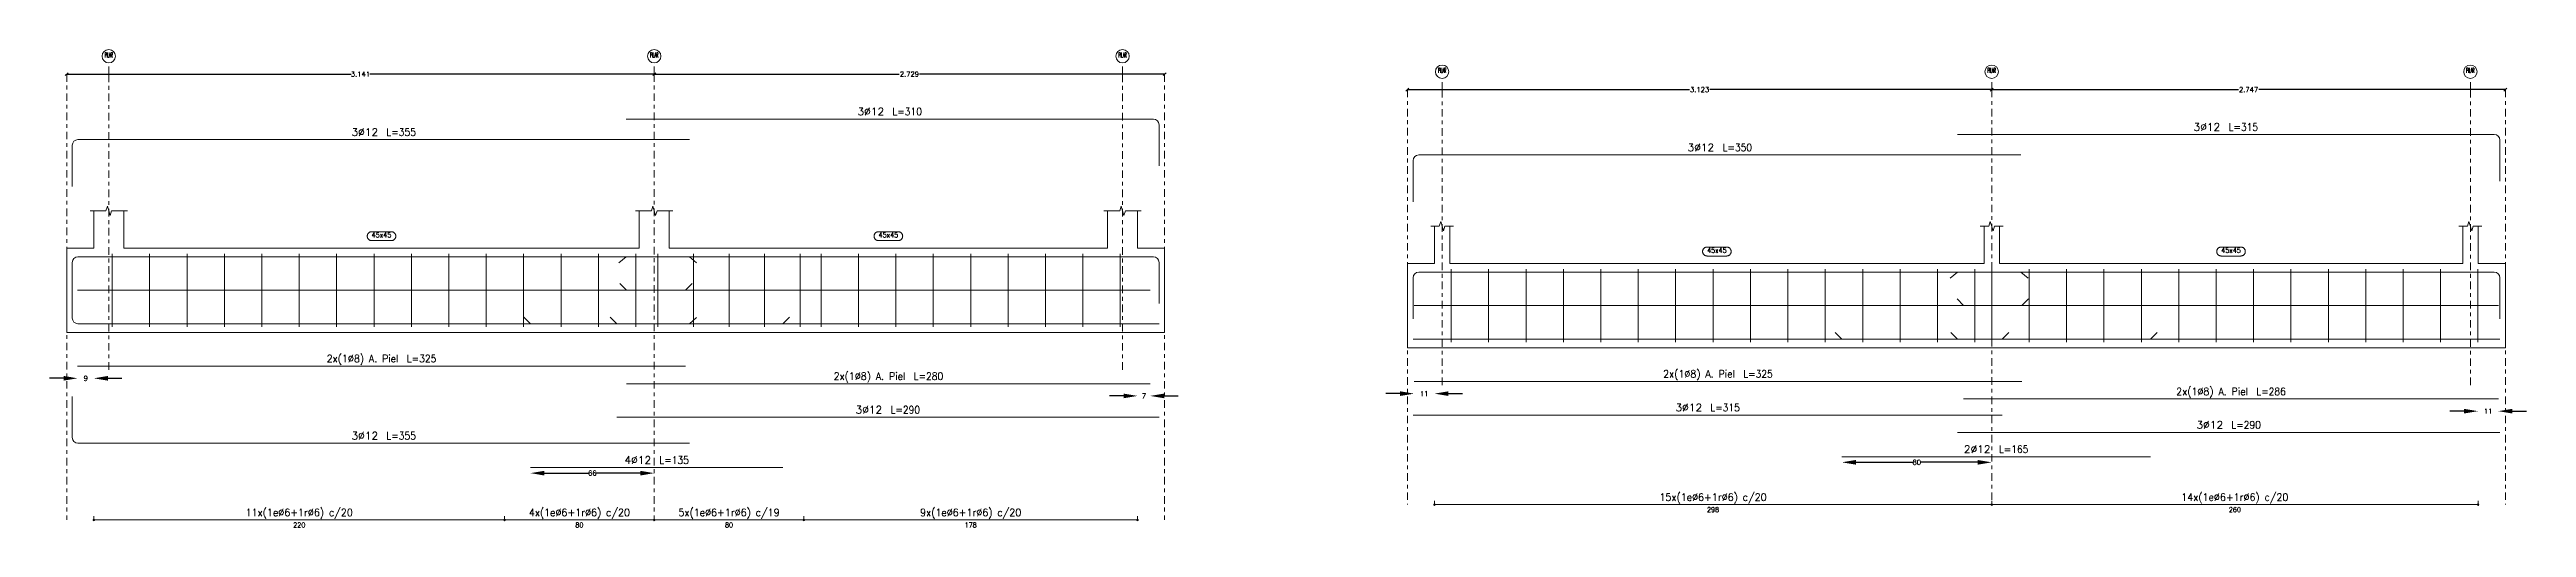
# Model space of a CAD drawing. Header units: millimetres. Extents: x 1 to 227, y -3 to 111.
# Drawn here: x 160.8 to 227, y 56.2 to 69 of the extents above; entities that cross this region are included whole.
import ezdxf
from ezdxf.enums import TextEntityAlignment as Align

# ---------------------------------------------------------------- set-up
doc = ezdxf.new("R2010")
doc.units = ezdxf.units.MM
doc.linetypes.add('CYPE_RAYAPUNTO', pattern=[0.4125, 0.2025, -0.105, 0, -0.105])
for name, color, linetype, lineweight in [('ALZ_ARM_LONG_ARM_TEXTOS', 3, 'Continuous', 9), ('ALZ_ARM_LONG_TXT_LONG', 3, 'Continuous', 9), ('ALZ_ARM_TRANS_TXT_EST', 3, 'Continuous', 9), ('ALZ_CONT_NUDOS', 122, 'Continuous', 9), ('ALZ_CONT_VIG_HORMIGON', 2, 'Continuous', 9), ('ALZ_COT_COT_ARM', 3, 'Continuous', 0), ('ALZ_COT_COT_EST', 3, 'Continuous', 0), ('ALZ_COT_COT_LIN_APOYOS', 2, 'CYPE_RAYAPUNTO', 0), ('ALZ_COT_LONGITUD_PROYECTADA', 122, 'Continuous', 0), ('ALZ_COT_TEXTOS_ESTRIBOS', 122, 'Continuous', 0), ('ALZ_REF_COT_LIN_AUX_COTA', 2, 'CYPE_RAYAPUNTO', 9), ('ALZ_REF_REF_NOMBRE', 3, 'Continuous', 9), ('ALZ_REF_REF_REFERENCIA', 3, 'Continuous', 9), ('ALZ_REF_TEXTO_REF_NOMBRE', 3, 'Continuous', 9), ('ALZ_REF_TEXTO_REF_REFERENCIA', 3, 'Continuous', 9), ('ARM_LONGITUDINAL_Ø12', 171, 'Continuous', 9), ('ARM_LONGITUDINAL_Ø8', 32, 'Continuous', 9), ('ARM_TRANSVERSAL_Ø6', 151, 'Continuous', 9)]:
    doc.layers.add(name, color=color, linetype=linetype, lineweight=lineweight)
doc.styles.add('CYPETXT_0.2_romans', font='romans__.ttf', dxfattribs={"height": 0.133333})
doc.styles.add('CYPETXT_romans', font='romans__.ttf', dxfattribs={"height": 0.2})
doc.dimstyles.new('cype_arrow', dxfattribs={"dimtxt": 0.18, "dimasz": 0.375, "dimexe": 0.05, "dimexo": 0.05, "dimgap": 0, "dimtad": 0, "dimdec": 4, "dimzin": 0, "dimdsep": 46, "dimtxsty": 'CYPETXT_0.2_romans', "dimcen": 0.09, "dimadec": 0, "dimazin": 0, "dimtfac": 1, "dimtdec": 4, "dimtofl": 0, "dimtmove": 2, "dimatfit": 3, "dimfxl": 1, "dimtolj": 1, "dimtzin": 0, "dimarcsym": 0})
doc.dimstyles.new('cype_oblique', dxfattribs={"dimtxt": 0.18, "dimasz": 0.18, "dimexe": 0.05, "dimexo": 0.05, "dimgap": 0, "dimtad": 0, "dimdec": 4, "dimzin": 0, "dimdsep": 46, "dimtxsty": 'CYPETXT_0.2_romans', "dimblk": 'OBLIQUE', "dimtsz": 0.04, "dimcen": 0.09, "dimadec": 0, "dimazin": 0, "dimtfac": 1, "dimtdec": 4, "dimtofl": 0, "dimtmove": 2, "dimatfit": 3, "dimfxl": 1, "dimtolj": 1, "dimtzin": 0, "dimarcsym": 0})

msp = doc.modelspace()

# ---------------------------------------------------------------- texts
at = {"layer": 'ALZ_ARM_LONG_ARM_TEXTOS', "style": 'CYPETXT_romans'}
for s, width, p, p2 in [('3%%c12', 0.900912, (182.37721, 67.20034), (183.08821, 67.20034)), ('3%%c12', 0.900912, (218.09854, 66.78773), (218.80954, 66.78773)), ('3%%c12', 0.900912, (168.84922, 66.65149), (169.56022, 66.65149)), ('3%%c12', 0.900912, (204.56994, 66.24148), (205.28094, 66.24148)), ('2x(1%%c8) A. Piel', 0.787854, (168.18571, 60.60149), (170.10571, 60.60149)), ('2x(1%%c8) A. Piel', 0.787854, (181.7372, 60.1304), (183.6572, 60.1304)), ('2x(1%%c8) A. Piel', 0.787854, (203.91544, 60.19149), (205.83544, 60.19149)), ('2x(1%%c8) A. Piel', 0.787854, (217.63168, 59.72297), (219.55168, 59.72297)), ('3%%c12', 0.900912, (182.32721, 59.23448), (183.03821, 59.23448)), ('3%%c12', 0.900912, (204.24494, 59.29237), (204.95594, 59.29237)), ('3%%c12', 0.900912, (218.17354, 58.82922), (218.88454, 58.82922)), ('3%%c12', 0.900912, (168.84922, 58.53964), (169.56022, 58.53964)), ('2%%c12', 0.900912, (211.95762, 58.17922), (212.66862, 58.17922)), ('4%%c12', 0.900912, (176.14718, 57.88964), (176.85818, 57.88964))]:
    msp.add_text(s, height=0.2, dxfattribs=dict(at, width=width)).set_placement(p, p2, align=Align.FIT)
at = {"layer": 'ALZ_ARM_LONG_TXT_LONG', "style": 'CYPETXT_romans', "width": 0.7704}
for s, p, p2 in [(' L=310', (183.18821, 67.20034), (184.10021, 67.20034)), (' L=315', (218.90954, 66.78773), (219.82154, 66.78773)), (' L=355', (169.66022, 66.65149), (170.57222, 66.65149)), (' L=350', (205.38094, 66.24148), (206.29294, 66.24148)), (' L=325', (170.20571, 60.60149), (171.11771, 60.60149)), (' L=280', (183.7572, 60.1304), (184.6692, 60.1304)), (' L=325', (205.93544, 60.19149), (206.84744, 60.19149)), (' L=286', (219.65168, 59.72297), (220.56368, 59.72297)), (' L=290', (183.13821, 59.23448), (184.05021, 59.23448)), (' L=315', (205.05594, 59.29237), (205.96794, 59.29237)), (' L=290', (218.98454, 58.82922), (219.89654, 58.82922)), (' L=355', (169.66022, 58.53964), (170.57222, 58.53964)), (' L=165', (212.76862, 58.17922), (213.68062, 58.17922)), (' L=135', (176.95818, 57.88964), (177.87018, 57.88964))]:
    msp.add_text(s, height=0.2, dxfattribs=at).set_placement(p, p2, align=Align.FIT)
at = {"layer": 'ALZ_ARM_TRANS_TXT_EST', "style": 'CYPETXT_romans'}
for s, width, p, p2 in [('15x(1e%%c6+1r%%c6) c/20', 0.810054, (203.81768, 56.89822), (206.68268, 56.89822)), ('14x(1e%%c6+1r%%c6) c/20', 0.810054, (217.76768, 56.89822), (220.63268, 56.89822)), ('11x(1e%%c6+1r%%c6) c/20', 0.810054, (166.01921, 56.48964), (168.88421, 56.48964)), ('4x(1e%%c6+1r%%c6) c/20', 0.808265, (173.59119, 56.48964), (176.29419, 56.48964)), ('5x(1e%%c6+1r%%c6) c/19', 0.808265, (177.59119, 56.48964), (180.29419, 56.48964)), ('9x(1e%%c6+1r%%c6) c/20', 0.808265, (184.0517, 56.48964), (186.7547, 56.48964))]:
    msp.add_text(s, height=0.2, dxfattribs=dict(at, width=width)).set_placement(p, p2, align=Align.FIT)
at = {"layer": 'ALZ_COT_TEXTOS_ESTRIBOS', "style": 'CYPETXT_romans', "width": 0.841121}
for s, p, p2 in [('220', (167.28971, 56.18964), (167.61371, 56.18964)), ('80', (174.83469, 56.18964), (175.05069, 56.18964)), ('80', (178.83469, 56.18964), (179.05069, 56.18964)), ('178', (185.2412, 56.18964), (185.5652, 56.18964)), ('298', (205.08818, 56.59822), (205.41218, 56.59822)), ('260', (219.03818, 56.59822), (219.36218, 56.59822))]:
    msp.add_text(s, height=0.133333, dxfattribs=at).set_placement(p, p2, align=Align.FIT)
at = {"layer": 'ALZ_REF_TEXTO_REF_NOMBRE', "style": 'CYPETXT_romans', "width": 0.840822}
for p, p2 in [((169.38971, 63.93815), (169.91371, 63.93815)), ((182.9412, 63.93815), (183.4652, 63.93815)), ((205.09068, 63.52815), (205.61468, 63.52815)), ((218.83568, 63.52815), (219.35968, 63.52815))]:
    msp.add_text('45x45', height=0.133333, dxfattribs=at).set_placement(p, p2, align=Align.FIT)
at = {"layer": 'ALZ_REF_TEXTO_REF_REFERENCIA', "style": 'CYPETXT_romans', "width": 0.406031}
for p, p2 in [((162.25072, 68.7454), (162.47072, 68.7454)), ((176.83269, 68.7454), (177.05269, 68.7454)), ((189.3537, 68.7454), (189.5737, 68.7454)), ((197.89644, 68.33279), (198.11644, 68.33279)), ((212.58893, 68.33279), (212.80893, 68.33279)), ((225.38642, 68.33279), (225.60642, 68.33279))]:
    msp.add_text('PILAR', height=0.133333, dxfattribs=at).set_placement(p, p2, align=Align.FIT)

# ---------------------------------------------------------------- blocks, each defined once
blk = doc.blocks.new('*D88')
at = {"layer": 'ALZ_COT_LONGITUD_PROYECTADA', "color": 0, "lineweight": -2, "transparency": 16777216}
for p, q in [((161.196, 68.26), (161.276, 68.34)), ((161.236, 68.3), (168.837, 68.3)), ((176.943, 68.3), (169.341, 68.3)), ((176.903, 68.26), (176.983, 68.34))]:
    blk.add_line(p, q, dxfattribs=at)
at = {"layer": 'Defpoints', "color": 0, "transparency": 16777216}
for p in [(161.236, 68.3), (161.236, 68.3), (176.943, 68.3)]:
    blk.add_point(p, dxfattribs=at)
at = {"layer": 'ALZ_COT_LONGITUD_PROYECTADA', "color": 0, "transparency": 16777216, "insert": (169.089, 68.3), "char_height": 0.1333, "attachment_point": 5, "style": 'CYPETXT_0.2_romans'}
blk.add_mtext('\\A1;3.141', dxfattribs=at)
blk = doc.blocks.new('_OBLIQUE')
at = {"color": 0, "linetype": 'ByBlock', "lineweight": -2}
blk.add_line((-0.5, -0.5), (0.5, 0.5), dxfattribs=at)
blk = doc.blocks.new('*D89')
at = {"layer": 'ALZ_COT_LONGITUD_PROYECTADA', "color": 0, "lineweight": -2, "transparency": 16777216}
for p, q in [((176.903, 68.26), (176.983, 68.34)), ((176.943, 68.3), (183.494, 68.3)), ((190.589, 68.3), (184.038, 68.3)), ((190.549, 68.26), (190.629, 68.34))]:
    blk.add_line(p, q, dxfattribs=at)
at = {"layer": 'Defpoints', "color": 0, "transparency": 16777216}
for p in [(176.943, 68.3), (176.943, 68.3), (190.589, 68.3)]:
    blk.add_point(p, dxfattribs=at)
at = {"layer": 'ALZ_COT_LONGITUD_PROYECTADA', "color": 0, "transparency": 16777216, "insert": (183.766, 68.3), "char_height": 0.1333, "attachment_point": 5, "style": 'CYPETXT_0.2_romans'}
blk.add_mtext('\\A1;2.729', dxfattribs=at)
blk = doc.blocks.new('*D90')
at = {"layer": 'ALZ_COT_COT_ARM', "color": 0, "lineweight": -2, "transparency": 16777216}
for p, q in [((161.152, 60.174), (160.777, 60.174)), ((162.336, 60.174), (162.711, 60.174))]:
    blk.add_line(p, q, dxfattribs=at)
at = {"layer": 'ALZ_COT_COT_ARM', "color": 0, "transparency": 16777216}
for points in [[(161.152, 60.237), (161.152, 60.112), (161.527, 60.174)], [(162.336, 60.237), (162.336, 60.112), (161.961, 60.174)]]:
    blk.add_solid(points, dxfattribs=at)
at = {"layer": 'Defpoints', "color": 0, "transparency": 16777216}
for p in [(161.527, 60.174), (161.961, 60.174), (161.961, 60.174)]:
    blk.add_point(p, dxfattribs=at)
at = {"layer": 'ALZ_COT_COT_ARM', "color": 0, "transparency": 16777216, "insert": (161.744, 60.174), "char_height": 0.1333, "attachment_point": 5, "style": 'CYPETXT_0.2_romans'}
blk.add_mtext('\\A1;9', dxfattribs=at)
blk = doc.blocks.new('*D91')
at = {"layer": 'ALZ_COT_COT_ARM', "color": 0, "lineweight": -2, "transparency": 16777216}
for p, q in [((189.489, 59.703), (189.114, 59.703)), ((190.578, 59.703), (190.953, 59.703))]:
    blk.add_line(p, q, dxfattribs=at)
at = {"layer": 'ALZ_COT_COT_ARM', "color": 0, "transparency": 16777216}
for points in [[(189.489, 59.766), (189.489, 59.641), (189.864, 59.703)], [(190.578, 59.766), (190.578, 59.641), (190.203, 59.703)]]:
    blk.add_solid(points, dxfattribs=at)
at = {"layer": 'Defpoints', "color": 0, "transparency": 16777216}
for p in [(189.864, 59.703), (190.203, 59.703), (190.203, 59.703)]:
    blk.add_point(p, dxfattribs=at)
at = {"layer": 'ALZ_COT_COT_ARM', "color": 0, "transparency": 16777216, "insert": (190.033, 59.703), "char_height": 0.1333, "attachment_point": 5, "style": 'CYPETXT_0.2_romans'}
blk.add_mtext('\\A1;7', dxfattribs=at)
blk = doc.blocks.new('*D92')
at = {"layer": 'ALZ_COT_COT_ARM', "color": 0, "lineweight": -2, "transparency": 16777216}
for p, q in [((174.009, 57.64), (175.182, 57.64)), ((176.568, 57.64), (175.395, 57.64))]:
    blk.add_line(p, q, dxfattribs=at)
at = {"layer": 'ALZ_COT_COT_ARM', "color": 0, "transparency": 16777216}
for points in [[(174.009, 57.702), (174.009, 57.577), (173.634, 57.64)], [(176.568, 57.702), (176.568, 57.577), (176.943, 57.64)]]:
    blk.add_solid(points, dxfattribs=at)
at = {"layer": 'Defpoints', "color": 0, "transparency": 16777216}
for p in [(173.634, 57.64), (176.943, 57.64), (176.943, 57.64)]:
    blk.add_point(p, dxfattribs=at)
at = {"layer": 'ALZ_COT_COT_ARM', "color": 0, "transparency": 16777216, "insert": (175.288, 57.64), "char_height": 0.1333, "attachment_point": 5, "style": 'CYPETXT_0.2_romans'}
blk.add_mtext('\\A1;66', dxfattribs=at)
blk = doc.blocks.new('*D97')
at = {"layer": 'ALZ_COT_LONGITUD_PROYECTADA', "color": 0, "lineweight": -2, "transparency": 16777216}
for p, q in [((197.041, 67.848), (197.121, 67.928)), ((197.081, 67.888), (204.619, 67.888)), ((212.699, 67.888), (205.161, 67.888)), ((212.659, 67.848), (212.739, 67.928))]:
    blk.add_line(p, q, dxfattribs=at)
at = {"layer": 'Defpoints', "color": 0, "transparency": 16777216}
for p in [(197.081, 67.888), (197.081, 67.888), (212.699, 67.888)]:
    blk.add_point(p, dxfattribs=at)
at = {"layer": 'ALZ_COT_LONGITUD_PROYECTADA', "color": 0, "transparency": 16777216, "insert": (204.89, 67.888), "char_height": 0.1333, "attachment_point": 5, "style": 'CYPETXT_0.2_romans'}
blk.add_mtext('\\A1;3.123', dxfattribs=at)
blk = doc.blocks.new('*D98')
at = {"layer": 'ALZ_COT_LONGITUD_PROYECTADA', "color": 0, "lineweight": -2, "transparency": 16777216}
for p, q in [((212.659, 67.848), (212.739, 67.928)), ((212.699, 67.888), (219.295, 67.888)), ((226.435, 67.888), (219.839, 67.888)), ((226.395, 67.848), (226.475, 67.928))]:
    blk.add_line(p, q, dxfattribs=at)
at = {"layer": 'Defpoints', "color": 0, "transparency": 16777216}
for p in [(212.699, 67.888), (212.699, 67.888), (226.435, 67.888)]:
    blk.add_point(p, dxfattribs=at)
at = {"layer": 'ALZ_COT_LONGITUD_PROYECTADA', "color": 0, "transparency": 16777216, "insert": (219.567, 67.888), "char_height": 0.1333, "attachment_point": 5, "style": 'CYPETXT_0.2_romans'}
blk.add_mtext('\\A1;2.747', dxfattribs=at)
blk = doc.blocks.new('*D99')
at = {"layer": 'ALZ_COT_COT_ARM', "color": 0, "lineweight": -2, "transparency": 16777216}
for p, q in [((196.881, 59.764), (196.506, 59.764)), ((198.176, 59.764), (198.551, 59.764))]:
    blk.add_line(p, q, dxfattribs=at)
at = {"layer": 'ALZ_COT_COT_ARM', "color": 0, "transparency": 16777216}
for points in [[(196.881, 59.827), (196.881, 59.702), (197.256, 59.764)], [(198.176, 59.827), (198.176, 59.702), (197.801, 59.764)]]:
    blk.add_solid(points, dxfattribs=at)
at = {"layer": 'Defpoints', "color": 0, "transparency": 16777216}
for p in [(197.256, 59.764), (197.801, 59.764), (197.801, 59.764)]:
    blk.add_point(p, dxfattribs=at)
at = {"layer": 'ALZ_COT_COT_ARM', "color": 0, "transparency": 16777216, "insert": (197.529, 59.764), "char_height": 0.1333, "attachment_point": 5, "style": 'CYPETXT_0.2_romans'}
blk.add_mtext('\\A1;11', dxfattribs=at)
blk = doc.blocks.new('*D100')
at = {"layer": 'ALZ_COT_COT_ARM', "color": 0, "lineweight": -2, "transparency": 16777216}
for p, q in [((225.326, 59.296), (224.951, 59.296)), ((226.621, 59.296), (226.996, 59.296))]:
    blk.add_line(p, q, dxfattribs=at)
at = {"layer": 'ALZ_COT_COT_ARM', "color": 0, "transparency": 16777216}
for points in [[(225.326, 59.358), (225.326, 59.233), (225.701, 59.296)], [(226.621, 59.358), (226.621, 59.233), (226.246, 59.296)]]:
    blk.add_solid(points, dxfattribs=at)
at = {"layer": 'Defpoints', "color": 0, "transparency": 16777216}
for p in [(225.701, 59.296), (226.246, 59.296), (226.246, 59.296)]:
    blk.add_point(p, dxfattribs=at)
at = {"layer": 'ALZ_COT_COT_ARM', "color": 0, "transparency": 16777216, "insert": (225.974, 59.296), "char_height": 0.1333, "attachment_point": 5, "style": 'CYPETXT_0.2_romans'}
blk.add_mtext('\\A1;11', dxfattribs=at)
blk = doc.blocks.new('*D101')
at = {"layer": 'ALZ_COT_COT_ARM', "color": 0, "lineweight": -2, "transparency": 16777216}
for p, q in [((209.069, 57.929), (210.587, 57.929)), ((212.324, 57.929), (210.806, 57.929))]:
    blk.add_line(p, q, dxfattribs=at)
at = {"layer": 'ALZ_COT_COT_ARM', "color": 0, "transparency": 16777216}
for points in [[(209.069, 57.992), (209.069, 57.867), (208.694, 57.929)], [(212.324, 57.992), (212.324, 57.867), (212.699, 57.929)]]:
    blk.add_solid(points, dxfattribs=at)
at = {"layer": 'Defpoints', "color": 0, "transparency": 16777216}
for p in [(208.694, 57.929), (212.699, 57.929), (212.699, 57.929)]:
    blk.add_point(p, dxfattribs=at)
at = {"layer": 'ALZ_COT_COT_ARM', "color": 0, "transparency": 16777216, "insert": (210.697, 57.929), "char_height": 0.1333, "attachment_point": 5, "style": 'CYPETXT_0.2_romans'}
blk.add_mtext('\\A1;80', dxfattribs=at)

# ---------------------------------------------------------------- dimensions: what is measured, and where the dimension line sits
at = {"layer": 'ALZ_COT_COT_ARM'}
for p1, p2, text, picture, middle in [((161.52671, 60.17448), (161.96072, 60.17448), '9', '*D90', (161.74371, 60.17448)), ((189.8637, 59.7034), (190.2032, 59.7034), '7', '*D91', (190.03345, 59.7034)), ((197.25644, 59.76449), (197.80144, 59.76449), '11', '*D99', (197.52894, 59.76449)), ((225.70142, 59.29597), (226.24642, 59.29597), '11', '*D100', (225.97392, 59.29597)), ((173.63368, 57.63964), (176.94269, 57.63964), '66', '*D92', (175.28819, 57.63964)), ((208.69412, 57.92922), (212.69893, 57.92922), '80', '*D101', (210.69652, 57.92922))]:
    dim = msp.add_aligned_dim(p1=p1, p2=p2, distance=0, text=text, dimstyle='cype_arrow', override={"dimexe": 0, "dimexo": 0}, dxfattribs=at)
    dim.commit()
    dim.dimension.update_dxf_attribs({"geometry": picture, "text_midpoint": middle})
at = {"layer": 'ALZ_COT_LONGITUD_PROYECTADA'}
for p1, p2, text, picture, middle in [((176.94269, 68.30034), (161.23572, 68.30034), '3.141', '*D88', (169.08921, 68.30034)), ((190.58871, 68.30034), (176.94269, 68.30034), '2.729', '*D89', (183.7657, 68.30034)), ((212.69893, 67.88773), (197.08144, 67.88773), '3.123', '*D97', (204.89018, 67.88773)), ((226.43504, 67.88773), (212.69893, 67.88773), '2.747', '*D98', (219.56699, 67.88773))]:
    dim = msp.add_aligned_dim(p1=p1, p2=p2, distance=0, text=text, dimstyle='cype_oblique', override={"dimexe": 0, "dimexo": 0}, dxfattribs=at)
    dim.commit()
    dim.dimension.update_dxf_attribs({"geometry": picture, "text_midpoint": middle})

# ---------------------------------------------------------------- linework, layer by layer
at = {"layer": 'ALZ_CONT_NUDOS'}
for p, q in [((161.96072, 63.65149), (161.96072, 64.65149)), ((162.76072, 63.65149), (162.76072, 64.65149)), ((176.54269, 63.65149), (176.54269, 64.65149)), ((177.34269, 63.65149), (177.34269, 64.65149)), ((189.0637, 63.65149), (189.0637, 64.65149)), ((189.8637, 63.65149), (189.8637, 64.65149)), ((197.80144, 63.24148), (197.80144, 64.24149)), ((198.21144, 63.24148), (198.21144, 64.24149)), ((212.49393, 63.24148), (212.49393, 64.24149)), ((212.90393, 63.24148), (212.90393, 64.24149)), ((225.29142, 63.24148), (225.29142, 64.24149)), ((225.70142, 63.24148), (225.70142, 64.24149))]:
    msp.add_line(p, q, dxfattribs=at)
for points in [[(161.86072, 64.65149), (162.28572, 64.65149), (162.32322, 64.77649), (162.39822, 64.52649), (162.43572, 64.65149), (162.86072, 64.65149)], [(176.44269, 64.65149), (176.86769, 64.65149), (176.90519, 64.77649), (176.98019, 64.52649), (177.01769, 64.65149), (177.44269, 64.65149)], [(188.9637, 64.65149), (189.3887, 64.65149), (189.4262, 64.77649), (189.5012, 64.52649), (189.5387, 64.65149), (189.9637, 64.65149)], [(197.70144, 64.24149), (197.93144, 64.24149), (197.96894, 64.36649), (198.04394, 64.11648), (198.08144, 64.24149), (198.31144, 64.24149)], [(212.39393, 64.24149), (212.62393, 64.24149), (212.66143, 64.36649), (212.73643, 64.11648), (212.77393, 64.24149), (213.00393, 64.24149)], [(225.19142, 64.24149), (225.42142, 64.24149), (225.45892, 64.36649), (225.53392, 64.11648), (225.57142, 64.24149), (225.80142, 64.24149)], [(161.96072, 63.65149), (161.23572, 63.65149), (161.23572, 61.40149), (161.96072, 61.40149), (162.76072, 61.40149)], [(189.8637, 63.65149), (190.58871, 63.65149), (190.58871, 61.40149), (189.8637, 61.40149), (189.0637, 61.40149)], [(197.80144, 63.24148), (197.08144, 63.24148), (197.08144, 60.99148), (197.80144, 60.99148), (198.21144, 60.99148)], [(225.70142, 63.24148), (226.43504, 63.24148), (226.43504, 60.99148), (225.70142, 60.99148), (225.29142, 60.99148)], [(176.54269, 61.40149), (177.34269, 61.40149)], [(212.49393, 60.99148), (212.90393, 60.99148)]]:
    msp.add_lwpolyline(points, dxfattribs=at)
at = {"layer": 'ALZ_CONT_VIG_HORMIGON'}
for p, q in [((162.76072, 63.65149), (176.54269, 63.65149)), ((177.34269, 63.65149), (189.0637, 63.65149)), ((198.21144, 63.24148), (212.49393, 63.24148)), ((212.90393, 63.24148), (225.29142, 63.24148)), ((162.76072, 61.40149), (176.54269, 61.40149)), ((177.34269, 61.40149), (189.0637, 61.40149)), ((198.21144, 60.99148), (212.49393, 60.99148)), ((212.90393, 60.99148), (225.29142, 60.99148))]:
    msp.add_line(p, q, dxfattribs=at)
at = {"layer": 'ALZ_COT_COT_EST'}
for p, q in [((161.96072, 56.38964), (161.96072, 56.48964)), ((172.94269, 56.38964), (172.94269, 56.48964)), ((176.94269, 56.38964), (176.94269, 56.48964)), ((180.94269, 56.38964), (180.94269, 56.48964)), ((197.80144, 56.79822), (197.80144, 56.89822)), ((212.69893, 56.79822), (212.69893, 56.89822))]:
    msp.add_line(p, q, dxfattribs=at)
for points in [[(161.96072, 56.38964), (172.94269, 56.38964), (172.94269, 56.48964)], [(172.94269, 56.38964), (176.94269, 56.38964), (176.94269, 56.48964)], [(176.94269, 56.38964), (180.94269, 56.38964), (180.94269, 56.48964)], [(180.94269, 56.38964), (189.8637, 56.38964), (189.8637, 56.48964)], [(197.80144, 56.79822), (212.69893, 56.79822), (212.69893, 56.89822)], [(212.69893, 56.79822), (225.70142, 56.79822), (225.70142, 56.89822)]]:
    msp.add_lwpolyline(points, dxfattribs=at)
for centre in [(161.96072, 56.38964), (172.94269, 56.38964), (172.94269, 56.38964), (176.94269, 56.38964), (176.94269, 56.38964), (180.94269, 56.38964), (180.94269, 56.38964), (189.8637, 56.38964), (197.80144, 56.79822), (212.69893, 56.79822), (212.69893, 56.79822), (225.70142, 56.79822)]:
    msp.add_circle(centre, 0.02, dxfattribs=at)
at = {"layer": 'ALZ_COT_COT_LIN_APOYOS'}
for p, q in [((161.23572, 68.30034), (161.23572, 56.38964)), ((176.94269, 68.30034), (176.94269, 56.38964)), ((190.58871, 68.30034), (190.58871, 56.38964)), ((197.08144, 67.88773), (197.08144, 56.79822)), ((212.69893, 67.88773), (212.69893, 56.79822)), ((226.43504, 67.88773), (226.43504, 56.79822))]:
    msp.add_line(p, q, dxfattribs=at)
at = {"layer": 'ALZ_REF_COT_LIN_AUX_COTA'}
for p, q in [((162.36072, 68.30034), (162.36072, 68.60034)), ((162.36072, 60.40149), (162.36072, 68.30034)), ((176.94269, 68.30034), (176.94269, 68.60034)), ((189.4637, 68.30034), (189.4637, 68.60034)), ((189.4637, 60.40149), (189.4637, 68.30034)), ((198.00644, 67.88773), (198.00644, 68.18773)), ((198.00644, 59.99148), (198.00644, 67.88773)), ((212.69893, 67.88773), (212.69893, 68.18773)), ((225.49642, 67.88773), (225.49642, 68.18773)), ((225.49642, 59.99148), (225.49642, 67.88773))]:
    msp.add_line(p, q, dxfattribs=at)
at = {"layer": 'ALZ_REF_REF_NOMBRE'}
for points in [[(169.91371, 64.09149), (169.92172, 64.09122), (169.9297, 64.09041), (169.93761, 64.08908), (169.94541, 64.08722), (169.95307, 64.08485), (169.96055, 64.08196), (169.96783, 64.07859), (169.97486, 64.07473), (169.98162, 64.07042), (169.98808, 64.06566), (169.9942, 64.06048), (169.99997, 64.05491), (170.00535, 64.04896), (170.01032, 64.04267), (170.01485, 64.03605), (170.01894, 64.02915), (170.02256, 64.022), (170.02569, 64.01461), (170.02832, 64.00704), (170.03044, 63.9993), (170.03204, 63.99144), (170.0331, 63.9835), (170.03364, 63.97549), (170.03364, 63.96748), (170.0331, 63.95947), (170.03204, 63.95153), (170.03044, 63.94367), (170.02832, 63.93593), (170.02569, 63.92836), (170.02256, 63.92097), (170.01894, 63.91382), (170.01485, 63.90692), (170.01032, 63.9003), (170.00535, 63.89401), (169.99997, 63.88806), (169.9942, 63.88249), (169.98808, 63.87731), (169.98162, 63.87255), (169.97486, 63.86824), (169.96783, 63.86438), (169.96055, 63.86101), (169.95307, 63.85812), (169.94541, 63.85575), (169.93761, 63.85389), (169.9297, 63.85256), (169.92172, 63.85175), (169.91371, 63.85149), (169.38971, 63.85149), (169.38169, 63.85175), (169.37371, 63.85256), (169.3658, 63.85389), (169.358, 63.85575), (169.35034, 63.85812), (169.34286, 63.86101), (169.33559, 63.86438), (169.32855, 63.86824), (169.32179, 63.87255), (169.31534, 63.87731), (169.30921, 63.88249), (169.30345, 63.88806), (169.29807, 63.89401), (169.2931, 63.9003), (169.28856, 63.90692), (169.28447, 63.91382), (169.28086, 63.92097), (169.27773, 63.92836), (169.27509, 63.93593), (169.27298, 63.94367), (169.27138, 63.95153), (169.27031, 63.95947), (169.26977, 63.96748), (169.26977, 63.97549), (169.27031, 63.9835), (169.27138, 63.99144), (169.27298, 63.9993), (169.27509, 64.00704), (169.27773, 64.01461), (169.28086, 64.022), (169.28447, 64.02915), (169.28856, 64.03605), (169.2931, 64.04267), (169.29807, 64.04896), (169.30345, 64.05491), (169.30921, 64.06048), (169.31534, 64.06566), (169.32179, 64.07042), (169.32855, 64.07473), (169.33559, 64.07859), (169.34286, 64.08196), (169.35034, 64.08485), (169.358, 64.08722), (169.3658, 64.08908), (169.37371, 64.09041), (169.38169, 64.09122), (169.38971, 64.09149), (169.91371, 64.09149)], [(183.4652, 64.09149), (183.47321, 64.09122), (183.48119, 64.09041), (183.4891, 64.08908), (183.4969, 64.08722), (183.50456, 64.08485), (183.51204, 64.08196), (183.51932, 64.07859), (183.52635, 64.07473), (183.53311, 64.07042), (183.53957, 64.06566), (183.54569, 64.06048), (183.55146, 64.05491), (183.55684, 64.04896), (183.56181, 64.04267), (183.56635, 64.03605), (183.57043, 64.02915), (183.57405, 64.022), (183.57718, 64.01461), (183.57981, 64.00704), (183.58193, 63.9993), (183.58353, 63.99144), (183.5846, 63.9835), (183.58513, 63.97549), (183.58513, 63.96748), (183.5846, 63.95947), (183.58353, 63.95153), (183.58193, 63.94367), (183.57981, 63.93593), (183.57718, 63.92836), (183.57405, 63.92097), (183.57043, 63.91382), (183.56635, 63.90692), (183.56181, 63.9003), (183.55684, 63.89401), (183.55146, 63.88806), (183.54569, 63.88249), (183.53957, 63.87731), (183.53311, 63.87255), (183.52635, 63.86824), (183.51932, 63.86438), (183.51204, 63.86101), (183.50456, 63.85812), (183.4969, 63.85575), (183.4891, 63.85389), (183.48119, 63.85256), (183.47321, 63.85175), (183.4652, 63.85149), (182.9412, 63.85149), (182.93318, 63.85175), (182.9252, 63.85256), (182.9173, 63.85389), (182.90949, 63.85575), (182.90184, 63.85812), (182.89435, 63.86101), (182.88708, 63.86438), (182.88004, 63.86824), (182.87328, 63.87255), (182.86683, 63.87731), (182.8607, 63.88249), (182.85494, 63.88806), (182.84956, 63.89401), (182.84459, 63.9003), (182.84005, 63.90692), (182.83596, 63.91382), (182.83235, 63.92097), (182.82922, 63.92836), (182.82659, 63.93593), (182.82447, 63.94367), (182.82287, 63.95153), (182.8218, 63.95947), (182.82127, 63.96748), (182.82127, 63.97549), (182.8218, 63.9835), (182.82287, 63.99144), (182.82447, 63.9993), (182.82659, 64.00704), (182.82922, 64.01461), (182.83235, 64.022), (182.83596, 64.02915), (182.84005, 64.03605), (182.84459, 64.04267), (182.84956, 64.04896), (182.85494, 64.05491), (182.8607, 64.06048), (182.86683, 64.06566), (182.87328, 64.07042), (182.88004, 64.07473), (182.88708, 64.07859), (182.89435, 64.08196), (182.90184, 64.08485), (182.90949, 64.08722), (182.9173, 64.08908), (182.9252, 64.09041), (182.93318, 64.09122), (182.9412, 64.09149), (183.4652, 64.09149)], [(205.61468, 63.68149), (205.6227, 63.68122), (205.63068, 63.68041), (205.63859, 63.67908), (205.64639, 63.67722), (205.65405, 63.67485), (205.66153, 63.67196), (205.6688, 63.66859), (205.67584, 63.66473), (205.6826, 63.66042), (205.68905, 63.65566), (205.69518, 63.65048), (205.70094, 63.64491), (205.70632, 63.63896), (205.71129, 63.63267), (205.71583, 63.62605), (205.71992, 63.61915), (205.72353, 63.612), (205.72667, 63.60461), (205.7293, 63.59704), (205.73141, 63.5893), (205.73301, 63.58144), (205.73408, 63.5735), (205.73462, 63.56549), (205.73462, 63.55748), (205.73408, 63.54947), (205.73301, 63.54153), (205.73141, 63.53367), (205.7293, 63.52593), (205.72667, 63.51836), (205.72353, 63.51097), (205.71992, 63.50382), (205.71583, 63.49692), (205.71129, 63.4903), (205.70632, 63.48401), (205.70094, 63.47806), (205.69518, 63.47249), (205.68905, 63.46731), (205.6826, 63.46255), (205.67584, 63.45824), (205.6688, 63.45438), (205.66153, 63.45101), (205.65405, 63.44812), (205.64639, 63.44575), (205.63859, 63.44389), (205.63068, 63.44256), (205.6227, 63.44175), (205.61468, 63.44149), (205.09068, 63.44149), (205.08267, 63.44175), (205.07469, 63.44256), (205.06678, 63.44389), (205.05898, 63.44575), (205.05132, 63.44812), (205.04384, 63.45101), (205.03656, 63.45438), (205.02953, 63.45824), (205.02277, 63.46255), (205.01631, 63.46731), (205.01019, 63.47249), (205.00442, 63.47806), (204.99905, 63.48401), (204.99408, 63.4903), (204.98954, 63.49692), (204.98545, 63.50382), (204.98183, 63.51097), (204.9787, 63.51836), (204.97607, 63.52593), (204.97395, 63.53367), (204.97236, 63.54153), (204.97129, 63.54947), (204.97075, 63.55748), (204.97075, 63.56549), (204.97129, 63.5735), (204.97236, 63.58144), (204.97395, 63.5893), (204.97607, 63.59704), (204.9787, 63.60461), (204.98183, 63.612), (204.98545, 63.61915), (204.98954, 63.62605), (204.99408, 63.63267), (204.99905, 63.63896), (205.00442, 63.64491), (205.01019, 63.65048), (205.01631, 63.65566), (205.02277, 63.66042), (205.02953, 63.66473), (205.03656, 63.66859), (205.04384, 63.67196), (205.05132, 63.67485), (205.05898, 63.67722), (205.06678, 63.67908), (205.07469, 63.68041), (205.08267, 63.68122), (205.09068, 63.68149), (205.61468, 63.68149)], [(219.35968, 63.68149), (219.36769, 63.68122), (219.37567, 63.68041), (219.38358, 63.67908), (219.39138, 63.67722), (219.39904, 63.67485), (219.40652, 63.67196), (219.4138, 63.66859), (219.42083, 63.66473), (219.42759, 63.66042), (219.43405, 63.65566), (219.44017, 63.65048), (219.44594, 63.64491), (219.45131, 63.63896), (219.45628, 63.63267), (219.46082, 63.62605), (219.46491, 63.61915), (219.46853, 63.612), (219.47166, 63.60461), (219.47429, 63.59704), (219.47641, 63.5893), (219.478, 63.58144), (219.47907, 63.5735), (219.47961, 63.56549), (219.47961, 63.55748), (219.47907, 63.54947), (219.478, 63.54153), (219.47641, 63.53367), (219.47429, 63.52593), (219.47166, 63.51836), (219.46853, 63.51097), (219.46491, 63.50382), (219.46082, 63.49692), (219.45628, 63.4903), (219.45131, 63.48401), (219.44594, 63.47806), (219.44017, 63.47249), (219.43405, 63.46731), (219.42759, 63.46255), (219.42083, 63.45824), (219.4138, 63.45438), (219.40652, 63.45101), (219.39904, 63.44812), (219.39138, 63.44575), (219.38358, 63.44389), (219.37567, 63.44256), (219.36769, 63.44175), (219.35968, 63.44149), (218.83568, 63.44149), (218.82766, 63.44175), (218.81968, 63.44256), (218.81177, 63.44389), (218.80397, 63.44575), (218.79631, 63.44812), (218.78883, 63.45101), (218.78155, 63.45438), (218.77452, 63.45824), (218.76776, 63.46255), (218.76131, 63.46731), (218.75518, 63.47249), (218.74942, 63.47806), (218.74404, 63.48401), (218.73907, 63.4903), (218.73453, 63.49692), (218.73044, 63.50382), (218.72683, 63.51097), (218.72369, 63.51836), (218.72106, 63.52593), (218.71895, 63.53367), (218.71735, 63.54153), (218.71628, 63.54947), (218.71574, 63.55748), (218.71574, 63.56549), (218.71628, 63.5735), (218.71735, 63.58144), (218.71895, 63.5893), (218.72106, 63.59704), (218.72369, 63.60461), (218.72683, 63.612), (218.73044, 63.61915), (218.73453, 63.62605), (218.73907, 63.63267), (218.74404, 63.63896), (218.74942, 63.64491), (218.75518, 63.65048), (218.76131, 63.65566), (218.76776, 63.66042), (218.77452, 63.66473), (218.78155, 63.66859), (218.78883, 63.67196), (218.79631, 63.67485), (218.80397, 63.67722), (218.81177, 63.67908), (218.81968, 63.68041), (218.82766, 63.68122), (218.83568, 63.68149), (219.35968, 63.68149)]]:
    msp.add_lwpolyline(points, close=True, dxfattribs=at)
at = {"layer": 'ALZ_REF_REF_REFERENCIA'}
for centre in [(162.36072, 68.77874), (176.94269, 68.77874), (189.4637, 68.77874), (198.00644, 68.36612), (212.69893, 68.36612), (225.49642, 68.36612)]:
    msp.add_circle(centre, 0.17839, dxfattribs=at)
at = {"layer": 'ARM_LONGITUDINAL_Ø12'}
for p, q in [((176.18871, 63.42149), (175.99716, 63.26083)), ((177.88572, 63.42149), (178.07534, 63.25857)), ((211.78504, 63.01149), (211.59373, 62.85054)), ((213.48144, 63.01149), (213.67125, 62.84879)), ((173.63368, 61.63148), (173.4569, 61.80826)), ((175.93871, 61.63148), (175.76194, 61.80826)), ((177.88572, 61.63148), (178.07534, 61.7944)), ((180.38368, 61.63148), (180.56045, 61.80826)), ((208.69412, 61.22149), (208.51734, 61.39826)), ((211.78504, 61.22149), (211.60826, 61.39826)), ((212.98144, 61.22149), (213.15821, 61.39826)), ((216.94412, 61.22149), (217.12089, 61.39826))]:
    msp.add_line(p, q, dxfattribs=at)
for points in [[(176.18871, 67.10034), (190.28871, 67.10034), (190.34611, 67.08893), (190.39478, 67.05641), (190.42729, 67.00775), (190.43871, 66.95034), (190.43871, 65.85034)], [(161.38572, 65.30149), (161.38572, 66.40149), (161.39714, 66.45889), (161.42965, 66.50755), (161.47832, 66.54007), (161.53572, 66.55149), (177.88572, 66.55149)], [(211.78504, 66.68773), (226.13504, 66.68773), (226.19244, 66.67631), (226.24111, 66.64379), (226.27362, 66.59513), (226.28504, 66.53773), (226.28504, 65.43773)], [(197.23144, 64.89149), (197.23144, 65.99149), (197.24286, 66.04889), (197.27537, 66.09755), (197.32404, 66.13007), (197.38144, 66.14149), (213.48144, 66.14149)], [(161.38572, 62.17149), (161.38572, 63.27149), (161.39714, 63.32889), (161.42965, 63.37755), (161.47832, 63.41007), (161.53572, 63.42149), (177.88572, 63.42149)], [(176.18871, 63.42149), (190.28871, 63.42149), (190.34611, 63.41007), (190.39478, 63.37755), (190.42729, 63.32889), (190.43871, 63.27149), (190.43871, 62.17149)], [(197.23144, 61.76149), (197.23144, 62.86149), (197.24286, 62.91889), (197.27537, 62.96755), (197.32404, 63.00007), (197.38144, 63.01149), (213.48144, 63.01149)], [(211.78504, 63.01149), (226.13504, 63.01149), (226.19244, 63.00007), (226.24111, 62.96755), (226.27362, 62.91889), (226.28504, 62.86149), (226.28504, 61.76149)], [(161.38572, 62.88148), (161.38572, 61.78149), (161.39714, 61.72408), (161.42965, 61.67542), (161.47832, 61.6429), (161.53572, 61.63148), (177.88572, 61.63148)], [(173.63368, 61.63148), (180.38368, 61.63148)], [(175.93871, 61.63148), (190.43871, 61.63148)], [(197.23144, 61.22149), (212.98144, 61.22149)], [(208.69412, 61.22149), (216.94412, 61.22149)], [(211.78504, 61.22149), (226.28504, 61.22149)], [(161.38572, 59.68964), (161.38572, 58.58964), (161.39714, 58.53223), (161.42965, 58.48357), (161.47832, 58.45105), (161.53572, 58.43964), (177.88572, 58.43964)], [(175.93871, 59.13448), (190.43871, 59.13448)], [(197.23144, 59.19237), (212.98144, 59.19237)], [(211.78504, 58.72922), (226.28504, 58.72922)], [(173.63368, 57.78964), (180.38368, 57.78964)], [(208.69412, 58.07922), (216.94412, 58.07922)]]:
    msp.add_lwpolyline(points, dxfattribs=at)
at = {"layer": 'ARM_LONGITUDINAL_Ø8'}
for p, q in [((176.2032, 62.52649), (176.02642, 62.70326)), ((177.77671, 62.52649), (177.95348, 62.70326)), ((211.94893, 62.11648), (211.77215, 62.29326)), ((213.50644, 62.11648), (213.68321, 62.29326))]:
    msp.add_line(p, q, dxfattribs=at)
for points in [[(161.52671, 62.52649), (177.77671, 62.52649)], [(176.2032, 62.52649), (190.2032, 62.52649)], [(197.25644, 62.11648), (213.50644, 62.11648)], [(211.94893, 62.11648), (226.24642, 62.11648)], [(161.52671, 60.50149), (177.77671, 60.50149)], [(176.2032, 60.0304), (190.2032, 60.0304)], [(197.25644, 60.09149), (213.50644, 60.09149)], [(211.94893, 59.62297), (226.24642, 59.62297)]]:
    msp.add_lwpolyline(points, dxfattribs=at)
at = {"layer": 'ARM_TRANSVERSAL_Ø6'}
for p, q in [((162.45171, 63.50149), (162.45171, 61.55149)), ((163.45171, 63.50149), (163.45171, 61.55149)), ((164.45171, 63.50149), (164.45171, 61.55149)), ((165.45171, 63.50149), (165.45171, 61.55149)), ((166.45171, 63.50149), (166.45171, 61.55149)), ((167.45171, 63.50149), (167.45171, 61.55149)), ((168.45171, 63.50149), (168.45171, 61.55149)), ((169.45171, 63.50149), (169.45171, 61.55149)), ((170.45171, 63.50149), (170.45171, 61.55149)), ((171.45171, 63.50149), (171.45171, 61.55149)), ((172.45171, 63.50149), (172.45171, 61.55149)), ((173.45171, 63.50149), (173.45171, 61.55149)), ((174.45171, 63.50149), (174.45171, 61.55149)), ((175.45171, 63.50149), (175.45171, 61.55149)), ((176.45171, 63.50149), (176.45171, 61.55149)), ((177.04269, 63.50149), (177.04269, 61.55149)), ((177.99269, 63.50149), (177.99269, 61.55149)), ((178.94269, 63.50149), (178.94269, 61.55149)), ((179.89269, 63.50149), (179.89269, 61.55149)), ((180.84269, 63.50149), (180.84269, 61.55149)), ((181.4032, 63.50149), (181.4032, 61.55149)), ((182.4032, 63.50149), (182.4032, 61.55149)), ((183.4032, 63.50149), (183.4032, 61.55149)), ((184.4032, 63.50149), (184.4032, 61.55149)), ((185.4032, 63.50149), (185.4032, 61.55149)), ((186.4032, 63.50149), (186.4032, 61.55149)), ((187.4032, 63.50149), (187.4032, 61.55149)), ((188.4032, 63.50149), (188.4032, 61.55149)), ((189.4032, 63.50149), (189.4032, 61.55149)), ((198.25018, 63.09149), (198.25018, 61.14149)), ((199.25018, 63.09149), (199.25018, 61.14149)), ((200.25018, 63.09149), (200.25018, 61.14149)), ((201.25018, 63.09149), (201.25018, 61.14149)), ((202.25018, 63.09149), (202.25018, 61.14149)), ((203.25018, 63.09149), (203.25018, 61.14149)), ((204.25018, 63.09149), (204.25018, 61.14149)), ((205.25018, 63.09149), (205.25018, 61.14149)), ((206.25018, 63.09149), (206.25018, 61.14149)), ((207.25018, 63.09149), (207.25018, 61.14149)), ((208.25018, 63.09149), (208.25018, 61.14149)), ((209.25018, 63.09149), (209.25018, 61.14149)), ((210.25018, 63.09149), (210.25018, 61.14149)), ((211.25018, 63.09149), (211.25018, 61.14149)), ((212.25018, 63.09149), (212.25018, 61.14149)), ((212.70018, 63.09149), (212.70018, 61.14149)), ((213.70018, 63.09149), (213.70018, 61.14149)), ((214.70018, 63.09149), (214.70018, 61.14149)), ((215.70018, 63.09149), (215.70018, 61.14149)), ((216.70018, 63.09149), (216.70018, 61.14149)), ((217.70018, 63.09149), (217.70018, 61.14149)), ((218.70018, 63.09149), (218.70018, 61.14149)), ((219.70018, 63.09149), (219.70018, 61.14149)), ((220.70018, 63.09149), (220.70018, 61.14149)), ((221.70018, 63.09149), (221.70018, 61.14149)), ((222.70018, 63.09149), (222.70018, 61.14149)), ((223.70018, 63.09149), (223.70018, 61.14149)), ((224.70018, 63.09149), (224.70018, 61.14149)), ((225.70018, 63.09149), (225.70018, 61.14149))]:
    msp.add_line(p, q, dxfattribs=at)

msp.set_redraw_order([(e.dxf.handle, doc.entitydb.next_handle()) for e in msp.query("TEXT MTEXT ATTDEF DIMENSION ARC_DIMENSION")])  # texts and dimensions are drawn at this point

doc.saveas('drawing.dxf')
